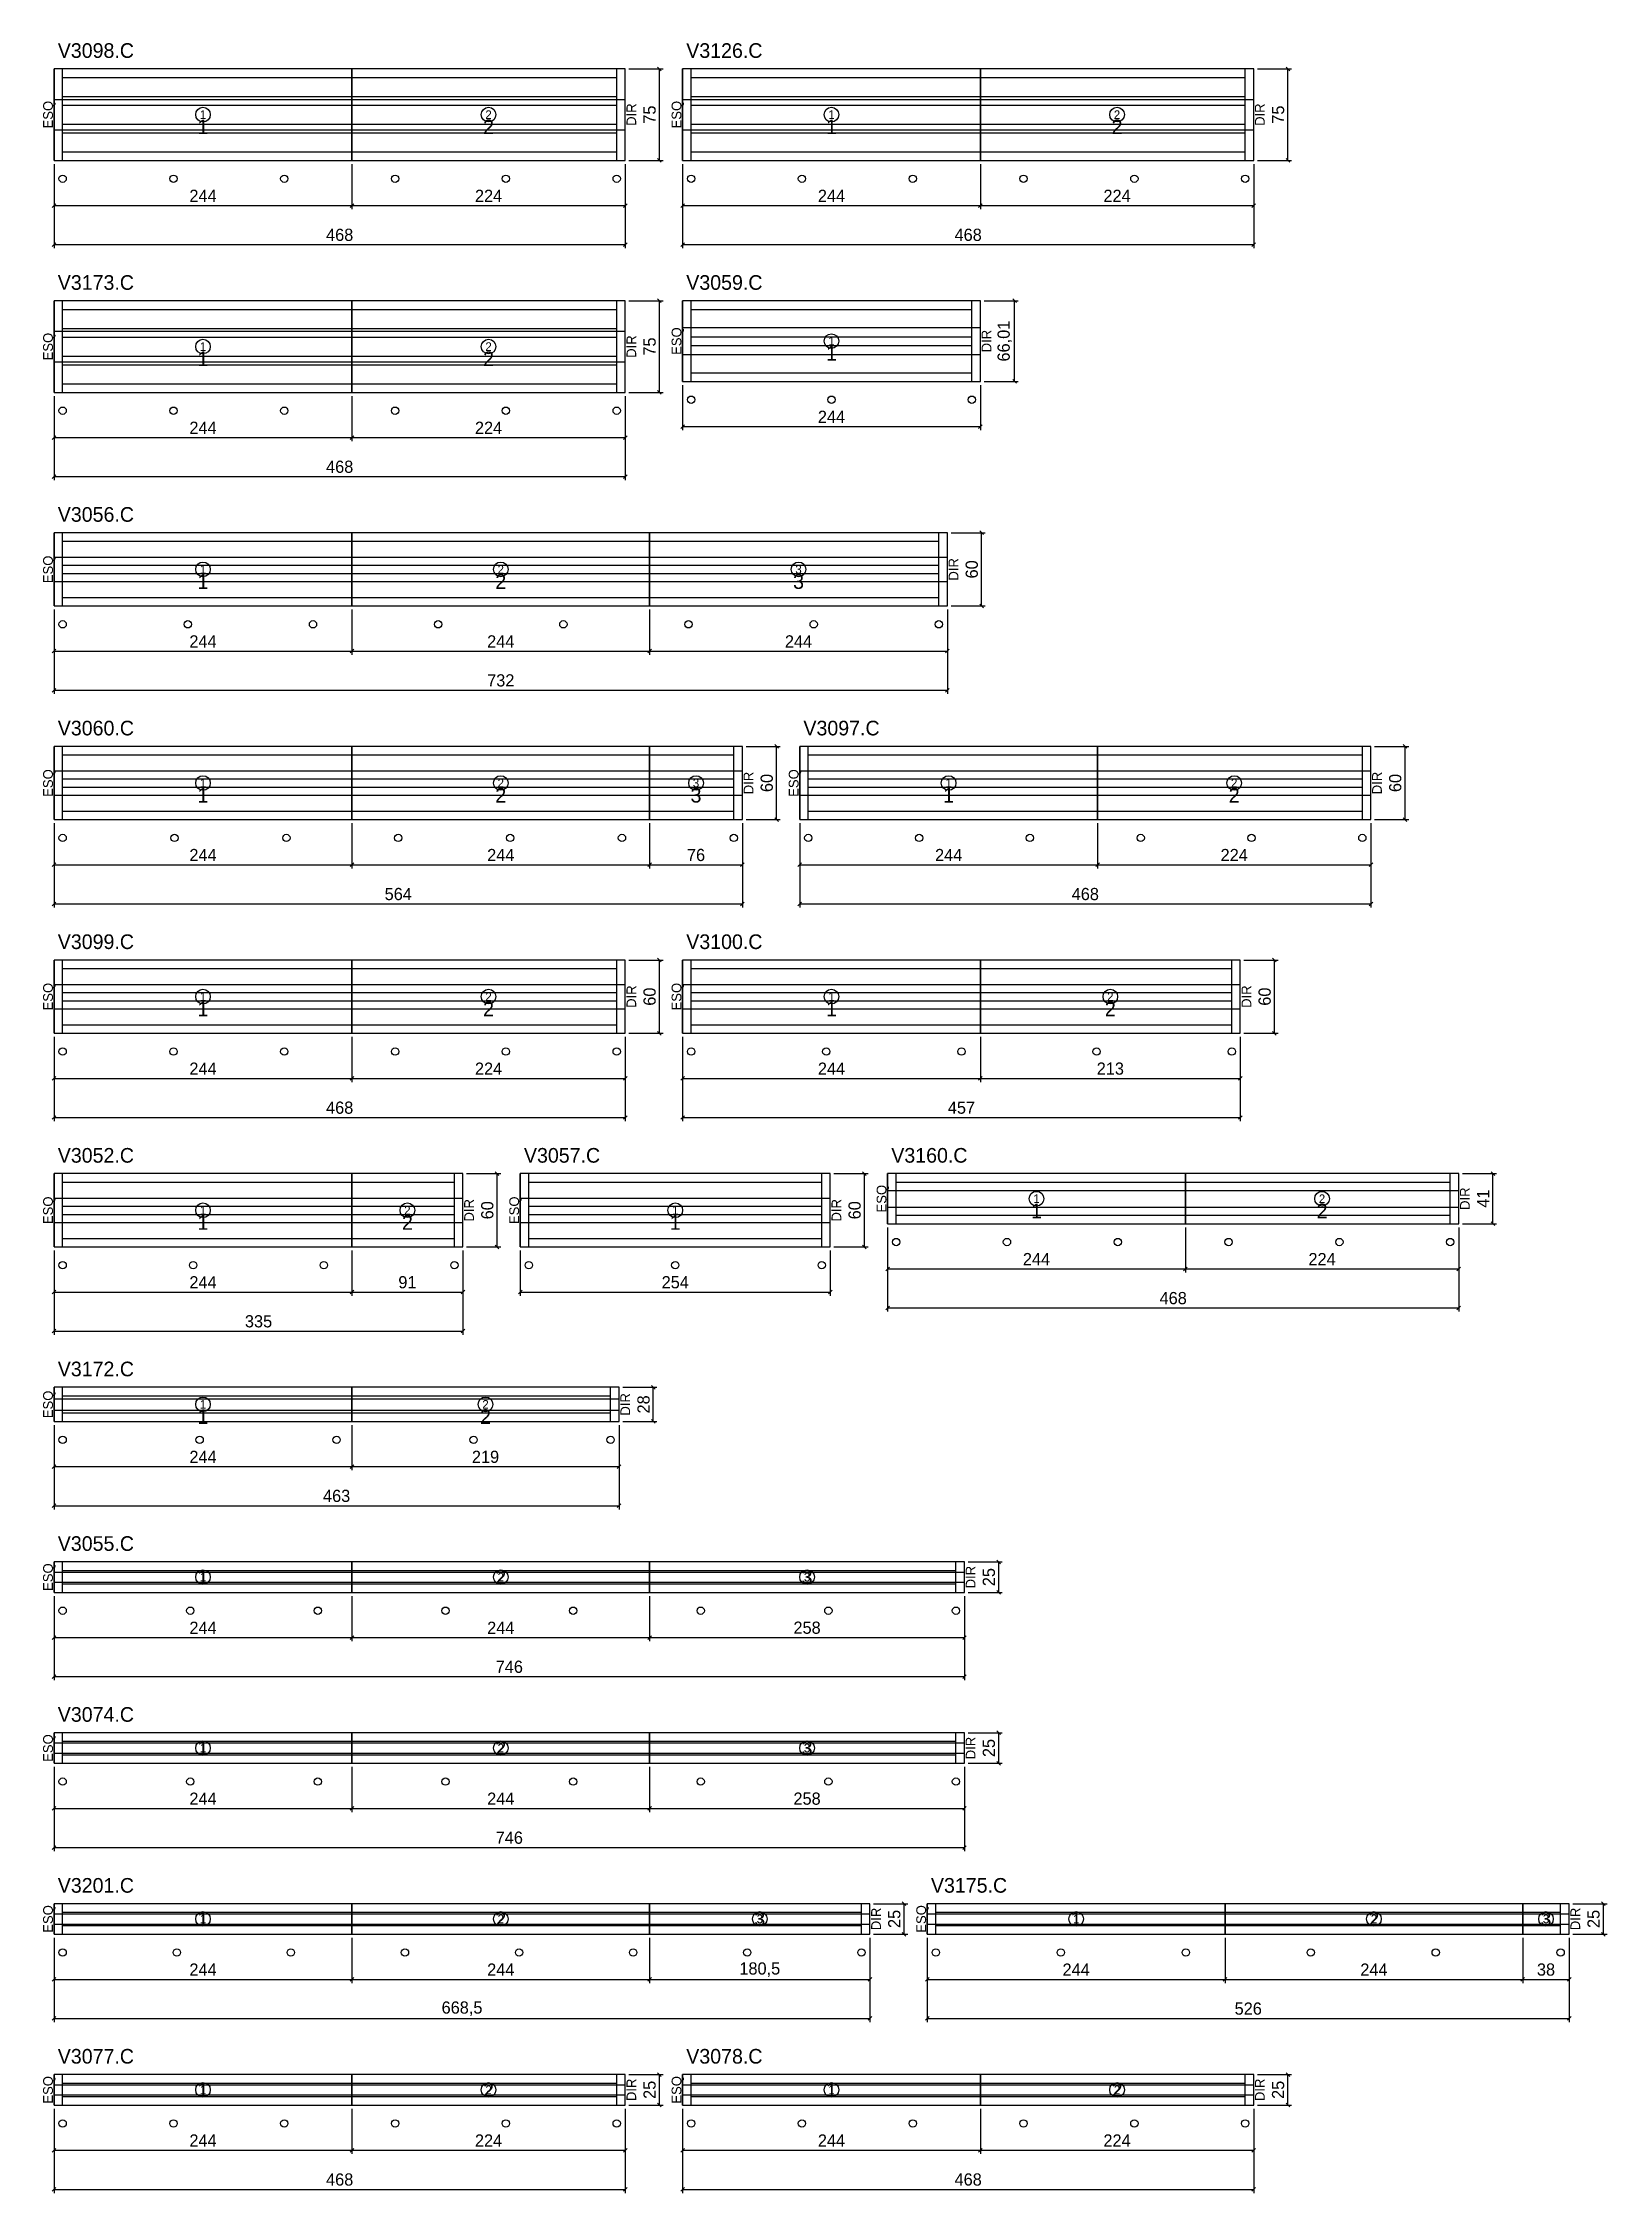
# Model space of a CAD drawing. Extents: x -10500 to 3070, y -5275 to 1250.
# Drawn here: x -9 to 1272, y -1740 to 21 of the extents above; entities that cross this region are included whole.
import ezdxf
from ezdxf.enums import TextEntityAlignment as Align

# ---------------------------------------------------------------- set-up
doc = ezdxf.new("R2010")
doc.units = 0
for name, color, linetype in [('5', 5, 'Continuous'), ('COTA', 241, 'Continuous'), ('Escoras', 224, 'Continuous'), ('NOMENCLATURA', 7, 'Continuous'), ('Painéis', 200, 'Continuous'), ('SARR_2.2x7', 40, 'Continuous'), ('SARR_EDITAR', 141, 'Continuous')]:
    doc.layers.add(name, color=color, linetype=linetype)
doc.dimstyles.new('PAINEL', dxfattribs={"dimtxt": 10, "dimasz": 3, "dimexe": 3, "dimexo": 3, "dimgap": 3, "dimtad": 1, "dimblk": 'OBLIQUE', "dimblk1": 'OBLIQUE', "dimcen": 2.5, "dimclrd": 4, "dimclre": 4, "dimclrt": 240, "dimazin": 3, "dimtfac": 1, "dimtmove": 0, "dimatfit": 3})

msp = doc.modelspace()

# ---------------------------------------------------------------- texts
at = {"layer": '5'}
for s, p in [('ESQ', (-5, -37.5)), ('DIR', (473, -37.5)), ('ESQ', (510, -37.5)), ('DIR', (988, -37.5)), ('ESQ', (-5, -227.5)), ('DIR', (473, -227.5)), ('ESQ', (510, -223.005)), ('DIR', (764, -223.005)), ('ESQ', (-5, -410)), ('DIR', (737, -410)), ('ESQ', (-5, -585)), ('DIR', (569, -585)), ('ESQ', (606, -585)), ('DIR', (1084, -585)), ('ESQ', (-5, -760)), ('DIR', (473, -760)), ('ESQ', (510, -760)), ('DIR', (977, -760)), ('ESQ', (678, -925.5)), ('ESQ', (-5, -935)), ('DIR', (340, -935)), ('ESQ', (377, -935)), ('DIR', (641, -935)), ('DIR', (1156, -925.5)), ('ESQ', (-5, -1094)), ('DIR', (468, -1094)), ('ESQ', (-5, -1235.5)), ('DIR', (751, -1235.5)), ('ESQ', (-5, -1375.5)), ('DIR', (751, -1375.5)), ('ESQ', (-5, -1515.5)), ('DIR', (673.5, -1515.5)), ('ESQ', (710.5, -1515.5)), ('DIR', (1246.5, -1515.5)), ('ESQ', (-5, -1655.5)), ('DIR', (473, -1655.5)), ('ESQ', (510, -1655.5)), ('DIR', (988, -1655.5))]:
    msp.add_text(s, height=8, rotation=90, dxfattribs=at).set_placement(p, align=Align.MIDDLE_CENTER)
for s, p in [('1', (122, -47.5)), ('2', (356, -47.5)), ('1', (637, -47.5)), ('2', (871, -47.5)), ('1', (637, -233.005)), ('1', (122, -237.5)), ('2', (356, -237.5)), ('1', (122, -420)), ('2', (366, -420)), ('3', (610, -420)), ('1', (122, -595)), ('2', (366, -595)), ('3', (526, -595)), ('1', (733, -595)), ('2', (967, -595)), ('1', (122, -770)), ('2', (356, -770)), ('1', (637, -770)), ('2', (865.5, -770)), ('1', (805, -935.5)), ('2', (1039, -935.5)), ('1', (122, -945)), ('2', (289.5, -945)), ('1', (509, -945)), ('1', (122, -1104)), ('2', (353.5, -1104)), ('1', (122, -1235.5)), ('2', (366, -1235.5)), ('3', (617, -1235.5)), ('1', (122, -1375.5)), ('2', (366, -1375.5)), ('3', (617, -1375.5)), ('1', (122, -1515.5)), ('2', (366, -1515.5)), ('3', (578.25, -1515.5)), ('1', (837.5, -1515.5)), ('2', (1081.5, -1515.5)), ('3', (1222.5, -1515.5)), ('1', (122, -1655.5)), ('2', (356, -1655.5)), ('1', (637, -1655.5)), ('2', (871, -1655.5))]:
    msp.add_text(s, height=12, dxfattribs=at).set_placement(p, align=Align.MIDDLE_CENTER)
at = {"layer": 'NOMENCLATURA'}
for s, p in [('V3098.C', (3, 9)), ('V3126.C', (518, 9)), ('V3173.C', (3, -181)), ('V3059.C', (518, -181)), ('V3056.C', (3, -371)), ('V3060.C', (3, -546)), ('V3097.C', (614, -546)), ('V3099.C', (3, -721)), ('V3100.C', (518, -721)), ('V3052.C', (3, -896)), ('V3057.C', (385, -896)), ('V3160.C', (686, -896)), ('V3172.C', (3, -1071)), ('V3055.C', (3, -1214)), ('V3074.C', (3, -1354)), ('V3201.C', (3, -1494)), ('V3175.C', (718.5, -1494)), ('V3077.C', (3, -1634)), ('V3078.C', (518, -1634))]:
    msp.add_text(s, height=12, dxfattribs=at).set_placement(p)

# ---------------------------------------------------------------- blocks, each defined once
blk = doc.blocks.new('nf1')
blk.add_circle((0, 0), 6)
blk.add_text('1', height=7).set_placement((0, 0), align=Align.MIDDLE_CENTER)
blk = doc.blocks.new('nf2')
blk.add_circle((0, 0), 6)
blk.add_text('2', height=7).set_placement((0, 0), align=Align.MIDDLE_CENTER)
blk = doc.blocks.new('_OBLIQUE')
at = {"color": 0, "linetype": 'BYBLOCK'}
blk.add_line((-0.5, -0.5), (0.5, 0.5), dxfattribs=at)
blk = doc.blocks.new('nf3')
blk.add_circle((0, 0), 6)
blk.add_text('3', height=7).set_placement((0, 0), align=Align.MIDDLE_CENTER)

# ---------------------------------------------------------------- dimensions: what is measured, and where the dimension line sits
at = {"layer": 'COTA'}
for base, p1, p2 in [((496, -75), (468, -75), (468, 0)), ((1011, -75), (983, -75), (983, 0)), ((496, -265), (468, -265), (468, -190)), ((787, -256.01), (759, -256.01), (759, -190)), ((760, -440), (732, -440), (732, -380)), ((592, -615), (564, -615), (564, -555)), ((1107, -615), (1079, -615), (1079, -555)), ((496, -790), (468, -790), (468, -730)), ((1000, -790), (972, -790), (972, -730)), ((363, -965), (335, -965), (335, -905)), ((664, -965), (636, -965), (636, -905)), ((1179, -946), (1151, -946), (1151, -905)), ((491, -1108), (463, -1108), (463, -1080)), ((774, -1248), (746, -1248), (746, -1223)), ((774, -1388), (746, -1388), (746, -1363)), ((696.5, -1528), (668.5, -1528), (668.5, -1503)), ((1269.5, -1528), (1241.5, -1528), (1241.5, -1503)), ((496, -1668), (468, -1668), (468, -1643)), ((1011, -1668), (983, -1668), (983, -1643))]:
    msp.add_linear_dim(base=base, p1=p1, p2=p2, angle=90, dimstyle='PAINEL', dxfattribs=at).render()
for base, p1, p2 in [((0, -112), (0, -75), (244, -75)), ((0, -144), (0, -75), (468, -75)), ((244, -112), (244, -75), (468, -75)), ((515, -112), (515, -75), (759, -75)), ((515, -144), (515, -75), (983, -75)), ((759, -112), (759, -75), (983, -75)), ((515, -293.01), (515, -256.01), (759, -256.01)), ((0, -302), (0, -265), (244, -265)), ((0, -334), (0, -265), (468, -265)), ((244, -302), (244, -265), (468, -265)), ((0, -477), (0, -440), (244, -440)), ((0, -509), (0, -440), (732, -440)), ((244, -477), (244, -440), (488, -440)), ((488, -477), (488, -440), (732, -440)), ((0, -652), (0, -615), (244, -615)), ((0, -684), (0, -615), (564, -615)), ((244, -652), (244, -615), (488, -615)), ((488, -652), (488, -615), (564, -615)), ((611, -652), (611, -615), (855, -615)), ((611, -684), (611, -615), (1079, -615)), ((855, -652), (855, -615), (1079, -615)), ((0, -827), (0, -790), (244, -790)), ((0, -859), (0, -790), (468, -790)), ((244, -827), (244, -790), (468, -790)), ((515, -827), (515, -790), (759, -790)), ((515, -859), (515, -790), (972, -790)), ((759, -827), (759, -790), (972, -790)), ((683, -983), (683, -946), (927, -946)), ((683, -1015), (683, -946), (1151, -946)), ((927, -983), (927, -946), (1151, -946)), ((0, -1002), (0, -965), (244, -965)), ((0, -1034), (0, -965), (335, -965)), ((244, -1002), (244, -965), (335, -965)), ((382, -1002), (382, -965), (636, -965)), ((0, -1145), (0, -1108), (244, -1108)), ((0, -1177), (0, -1108), (463, -1108)), ((244, -1145), (244, -1108), (463, -1108)), ((0, -1285), (0, -1248), (244, -1248)), ((0, -1317), (0, -1248), (746, -1248)), ((244, -1285), (244, -1248), (488, -1248)), ((488, -1285), (488, -1248), (746, -1248)), ((0, -1425), (0, -1388), (244, -1388)), ((0, -1457), (0, -1388), (746, -1388)), ((244, -1425), (244, -1388), (488, -1388)), ((488, -1425), (488, -1388), (746, -1388)), ((0, -1565), (0, -1528), (244, -1528)), ((0, -1597), (0, -1528), (668.5, -1528)), ((244, -1565), (244, -1528), (488, -1528)), ((488, -1565), (488, -1528), (668.5, -1528)), ((715.5, -1565), (715.5, -1528), (959.5, -1528)), ((715.5, -1597), (715.5, -1528), (1241.5, -1528)), ((959.5, -1565), (959.5, -1528), (1203.5, -1528)), ((1203.5, -1565), (1203.5, -1528), (1241.5, -1528)), ((0, -1705), (0, -1668), (244, -1668)), ((0, -1737), (0, -1668), (468, -1668)), ((244, -1705), (244, -1668), (468, -1668)), ((515, -1705), (515, -1668), (759, -1668)), ((515, -1737), (515, -1668), (983, -1668)), ((759, -1705), (759, -1668), (983, -1668))]:
    msp.add_linear_dim(base=base, p1=p1, p2=p2, dimstyle='PAINEL', dxfattribs=at).render()

# ---------------------------------------------------------------- linework, layer by layer
at = {"layer": 'Escoras'}
for centre in [(7, -90), (97.8, -90), (188.6, -90), (279.4, -90), (370.2, -90), (461, -90), (522, -90), (612.8, -90), (703.6, -90), (794.4, -90), (885.2, -90), (976, -90), (7, -280), (97.8, -280), (188.6, -280), (279.4, -280), (370.2, -280), (461, -280), (522, -271.01), (637, -271.01), (752, -271.01), (7, -455), (109.571, -455), (212.143, -455), (314.714, -455), (417.286, -455), (519.857, -455), (622.429, -455), (725, -455), (7, -630), (98.667, -630), (190.333, -630), (282, -630), (373.667, -630), (465.333, -630), (557, -630), (618, -630), (708.8, -630), (799.6, -630), (890.4, -630), (981.2, -630), (1072, -630), (7, -805), (97.8, -805), (188.6, -805), (279.4, -805), (370.2, -805), (461, -805), (522, -805), (632.75, -805), (743.5, -805), (854.25, -805), (965, -805), (690, -961), (780.8, -961), (871.6, -961), (962.4, -961), (1053.2, -961), (1144, -961), (7, -980), (114, -980), (221, -980), (328, -980), (389, -980), (509, -980), (629, -980), (7, -1123), (119.25, -1123), (231.5, -1123), (343.75, -1123), (456, -1123), (7, -1263), (111.571, -1263), (216.143, -1263), (320.714, -1263), (425.286, -1263), (529.857, -1263), (634.429, -1263), (739, -1263), (7, -1403), (111.571, -1403), (216.143, -1403), (320.714, -1403), (425.286, -1403), (529.857, -1403), (634.429, -1403), (739, -1403), (7, -1543), (100.5, -1543), (194, -1543), (287.5, -1543), (381, -1543), (474.5, -1543), (568, -1543), (661.5, -1543), (722.5, -1543), (824.9, -1543), (927.3, -1543), (1029.7, -1543), (1132.1, -1543), (1234.5, -1543), (7, -1683), (97.8, -1683), (188.6, -1683), (279.4, -1683), (370.2, -1683), (461, -1683), (522, -1683), (612.8, -1683), (703.6, -1683), (794.4, -1683), (885.2, -1683), (976, -1683)]:
    msp.add_circle(centre, 3, dxfattribs=at)
at = {"layer": 'Painéis'}
for p, q in [((244, -75), (244, 0)), ((759, -75), (759, 0)), ((0, -25), (244, -25)), ((244, -25), (468, -25)), ((515, -25), (759, -25)), ((759, -25), (983, -25)), ((0, -50), (244, -50)), ((244, -50), (468, -50)), ((515, -50), (759, -50)), ((759, -50), (983, -50)), ((244, -265), (244, -190)), ((0, -215), (244, -215)), ((244, -215), (468, -215)), ((515, -212.003), (759, -212.003)), ((0, -240), (244, -240)), ((244, -240), (468, -240)), ((515, -234.007), (759, -234.007)), ((244, -440), (244, -380)), ((488, -440), (488, -380)), ((0, -400), (244, -400)), ((244, -400), (488, -400)), ((488, -400), (732, -400)), ((0, -420), (244, -420)), ((244, -420), (488, -420)), ((488, -420), (732, -420)), ((244, -615), (244, -555)), ((488, -615), (488, -555)), ((855, -615), (855, -555)), ((0, -575), (244, -575)), ((244, -575), (488, -575)), ((488, -575), (564, -575)), ((611, -575), (855, -575)), ((855, -575), (1079, -575)), ((0, -595), (244, -595)), ((244, -595), (488, -595)), ((488, -595), (564, -595)), ((611, -595), (855, -595)), ((855, -595), (1079, -595)), ((244, -790), (244, -730)), ((759, -790), (759, -730)), ((0, -750), (244, -750)), ((244, -750), (468, -750)), ((515, -750), (759, -750)), ((759, -750), (972, -750)), ((0, -770), (244, -770)), ((244, -770), (468, -770)), ((515, -770), (759, -770)), ((759, -770), (972, -770)), ((244, -965), (244, -905)), ((927, -946), (927, -905)), ((0, -925), (244, -925)), ((244, -925), (335, -925)), ((382, -925), (636, -925)), ((683, -918.667), (927, -918.667)), ((683, -932.333), (927, -932.333)), ((927, -918.667), (1151, -918.667)), ((927, -932.333), (1151, -932.333)), ((0, -945), (244, -945)), ((244, -945), (335, -945)), ((382, -945), (636, -945)), ((0, -1089.333), (244, -1089.333)), ((244, -1108), (244, -1080)), ((244, -1089.333), (463, -1089.333)), ((0, -1098.667), (244, -1098.667)), ((244, -1098.667), (463, -1098.667)), ((0, -1231.333), (244, -1231.333)), ((244, -1248), (244, -1223)), ((244, -1231.333), (488, -1231.333)), ((488, -1248), (488, -1223)), ((488, -1231.333), (746, -1231.333)), ((0, -1239.667), (244, -1239.667)), ((244, -1239.667), (488, -1239.667)), ((488, -1239.667), (746, -1239.667)), ((0, -1371.333), (244, -1371.333)), ((244, -1388), (244, -1363)), ((244, -1371.333), (488, -1371.333)), ((488, -1388), (488, -1363)), ((488, -1371.333), (746, -1371.333)), ((0, -1379.667), (244, -1379.667)), ((244, -1379.667), (488, -1379.667)), ((488, -1379.667), (746, -1379.667)), ((0, -1511.333), (244, -1511.333)), ((244, -1528), (244, -1503)), ((244, -1511.333), (488, -1511.333)), ((488, -1528), (488, -1503)), ((488, -1511.333), (668.5, -1511.333)), ((715.5, -1511.333), (959.5, -1511.333)), ((959.5, -1528), (959.5, -1503)), ((959.5, -1511.333), (1203.5, -1511.333)), ((1203.5, -1528), (1203.5, -1503)), ((1203.5, -1511.333), (1241.5, -1511.333)), ((0, -1519.667), (244, -1519.667)), ((244, -1519.667), (488, -1519.667)), ((488, -1519.667), (668.5, -1519.667)), ((715.5, -1519.667), (959.5, -1519.667)), ((959.5, -1519.667), (1203.5, -1519.667)), ((1203.5, -1519.667), (1241.5, -1519.667)), ((0, -1651.333), (244, -1651.333)), ((244, -1668), (244, -1643)), ((244, -1651.333), (468, -1651.333)), ((515, -1651.333), (759, -1651.333)), ((759, -1668), (759, -1643)), ((759, -1651.333), (983, -1651.333)), ((0, -1659.667), (244, -1659.667)), ((244, -1659.667), (468, -1659.667)), ((515, -1659.667), (759, -1659.667)), ((759, -1659.667), (983, -1659.667))]:
    msp.add_line(p, q, dxfattribs=at)
for points in [[(0, -75), (244, -75), (244, 0), (0, 0)], [(244, -75), (468, -75), (468, 0), (244, 0)], [(515, -75), (759, -75), (759, 0), (515, 0)], [(759, -75), (983, -75), (983, 0), (759, 0)], [(0, -265), (244, -265), (244, -190), (0, -190)], [(244, -265), (468, -265), (468, -190), (244, -190)], [(515, -256.01), (759, -256.01), (759, -190), (515, -190)], [(0, -440), (244, -440), (244, -380), (0, -380)], [(244, -440), (488, -440), (488, -380), (244, -380)], [(488, -440), (732, -440), (732, -380), (488, -380)], [(0, -615), (244, -615), (244, -555), (0, -555)], [(244, -615), (488, -615), (488, -555), (244, -555)], [(488, -615), (564, -615), (564, -555), (488, -555)], [(611, -615), (855, -615), (855, -555), (611, -555)], [(855, -615), (1079, -615), (1079, -555), (855, -555)], [(0, -790), (244, -790), (244, -730), (0, -730)], [(244, -790), (468, -790), (468, -730), (244, -730)], [(515, -790), (759, -790), (759, -730), (515, -730)], [(759, -790), (972, -790), (972, -730), (759, -730)], [(0, -965), (244, -965), (244, -905), (0, -905)], [(244, -965), (335, -965), (335, -905), (244, -905)], [(382, -965), (636, -965), (636, -905), (382, -905)], [(683, -946), (927, -946), (927, -905), (683, -905)], [(927, -946), (1151, -946), (1151, -905), (927, -905)], [(0, -1108), (244, -1108), (244, -1080), (0, -1080)], [(244, -1108), (463, -1108), (463, -1080), (244, -1080)], [(0, -1248), (244, -1248), (244, -1223), (0, -1223)], [(244, -1248), (488, -1248), (488, -1223), (244, -1223)], [(488, -1248), (746, -1248), (746, -1223), (488, -1223)], [(0, -1388), (244, -1388), (244, -1363), (0, -1363)], [(244, -1388), (488, -1388), (488, -1363), (244, -1363)], [(488, -1388), (746, -1388), (746, -1363), (488, -1363)], [(0, -1528), (244, -1528), (244, -1503), (0, -1503)], [(244, -1528), (488, -1528), (488, -1503), (244, -1503)], [(488, -1528), (668.5, -1528), (668.5, -1503), (488, -1503)], [(715.5, -1528), (959.5, -1528), (959.5, -1503), (715.5, -1503)], [(959.5, -1528), (1203.5, -1528), (1203.5, -1503), (959.5, -1503)], [(1203.5, -1528), (1241.5, -1528), (1241.5, -1503), (1203.5, -1503)], [(0, -1668), (244, -1668), (244, -1643), (0, -1643)], [(244, -1668), (468, -1668), (468, -1643), (244, -1643)], [(515, -1668), (759, -1668), (759, -1643), (515, -1643)], [(759, -1668), (983, -1668), (983, -1643), (759, -1643)]]:
    msp.add_lwpolyline(points, close=True, dxfattribs=at)
at = {"layer": 'SARR_2.2x7'}
for p, q in [((7, -75), (7, 0)), ((461, -75), (461, 0)), ((522, -75), (522, 0)), ((976, -75), (976, 0)), ((7, -7), (244, -7)), ((244, -7), (461, -7)), ((522, -7), (759, -7)), ((759, -7), (976, -7)), ((7, -22.667), (244, -22.667)), ((7, -29.667), (244, -29.667)), ((244, -22.667), (461, -22.667)), ((244, -29.667), (461, -29.667)), ((522, -22.667), (759, -22.667)), ((522, -29.667), (759, -29.667)), ((759, -22.667), (976, -22.667)), ((759, -29.667), (976, -29.667)), ((7, -45.333), (244, -45.333)), ((7, -52.333), (244, -52.333)), ((244, -45.333), (461, -45.333)), ((244, -52.333), (461, -52.333)), ((522, -45.333), (759, -45.333)), ((522, -52.333), (759, -52.333)), ((759, -45.333), (976, -45.333)), ((759, -52.333), (976, -52.333)), ((7, -68), (244, -68)), ((244, -68), (461, -68)), ((522, -68), (759, -68)), ((759, -68), (976, -68)), ((7, -265), (7, -190)), ((461, -265), (461, -190)), ((522, -256.01), (522, -190)), ((752, -256.01), (752, -190)), ((7, -197), (244, -197)), ((244, -197), (461, -197)), ((522, -197), (752, -197)), ((7, -212.667), (244, -212.667)), ((7, -219.667), (244, -219.667)), ((244, -212.667), (461, -212.667)), ((244, -219.667), (461, -219.667)), ((522, -219.505), (752, -219.505)), ((522, -226.505), (752, -226.505)), ((7, -235.333), (244, -235.333)), ((7, -242.333), (244, -242.333)), ((244, -235.333), (461, -235.333)), ((244, -242.333), (461, -242.333)), ((7, -258), (244, -258)), ((244, -258), (461, -258)), ((522, -249.01), (752, -249.01)), ((7, -440), (7, -380)), ((7, -387), (244, -387)), ((244, -387), (488, -387)), ((488, -387), (725, -387)), ((725, -440), (725, -380)), ((7, -406.5), (244, -406.5)), ((7, -413.5), (244, -413.5)), ((244, -406.5), (488, -406.5)), ((244, -413.5), (488, -413.5)), ((488, -406.5), (725, -406.5)), ((488, -413.5), (725, -413.5)), ((7, -433), (244, -433)), ((244, -433), (488, -433)), ((488, -433), (725, -433)), ((7, -615), (7, -555)), ((7, -562), (244, -562)), ((244, -562), (488, -562)), ((488, -562), (557, -562)), ((557, -615), (557, -555)), ((618, -615), (618, -555)), ((618, -562), (855, -562)), ((855, -562), (1072, -562)), ((1072, -615), (1072, -555)), ((7, -581.5), (244, -581.5)), ((7, -588.5), (244, -588.5)), ((244, -581.5), (488, -581.5)), ((244, -588.5), (488, -588.5)), ((488, -581.5), (557, -581.5)), ((488, -588.5), (557, -588.5)), ((618, -581.5), (855, -581.5)), ((618, -588.5), (855, -588.5)), ((855, -581.5), (1072, -581.5)), ((855, -588.5), (1072, -588.5)), ((7, -608), (244, -608)), ((244, -608), (488, -608)), ((488, -608), (557, -608)), ((618, -608), (855, -608)), ((855, -608), (1072, -608)), ((7, -790), (7, -730)), ((7, -737), (244, -737)), ((244, -737), (461, -737)), ((461, -790), (461, -730)), ((522, -790), (522, -730)), ((522, -737), (759, -737)), ((759, -737), (965, -737)), ((965, -790), (965, -730)), ((7, -756.5), (244, -756.5)), ((244, -756.5), (461, -756.5)), ((522, -756.5), (759, -756.5)), ((759, -756.5), (965, -756.5)), ((7, -763.5), (244, -763.5)), ((244, -763.5), (461, -763.5)), ((522, -763.5), (759, -763.5)), ((759, -763.5), (965, -763.5)), ((7, -783), (244, -783)), ((244, -783), (461, -783)), ((522, -783), (759, -783)), ((759, -783), (965, -783)), ((7, -965), (7, -905)), ((7, -912), (244, -912)), ((244, -912), (328, -912)), ((328, -965), (328, -905)), ((389, -965), (389, -905)), ((389, -912), (629, -912)), ((629, -965), (629, -905)), ((690, -946), (690, -905)), ((690, -912), (927, -912)), ((927, -912), (1144, -912)), ((1144, -946), (1144, -905)), ((7, -931.5), (244, -931.5)), ((244, -931.5), (328, -931.5)), ((389, -931.5), (629, -931.5)), ((7, -938.5), (244, -938.5)), ((244, -938.5), (328, -938.5)), ((389, -938.5), (629, -938.5)), ((690, -939), (927, -939)), ((927, -939), (1144, -939)), ((7, -958), (244, -958)), ((244, -958), (328, -958)), ((389, -958), (629, -958)), ((7, -1108), (7, -1080)), ((7, -1087), (244, -1087)), ((244, -1087), (456, -1087)), ((456, -1108), (456, -1080)), ((7, -1101), (244, -1101)), ((244, -1101), (456, -1101)), ((7, -1248), (7, -1223)), ((7, -1230), (244, -1230)), ((244, -1230), (488, -1230)), ((488, -1230), (739, -1230)), ((739, -1248), (739, -1223)), ((7, -1241), (244, -1241)), ((244, -1241), (488, -1241)), ((488, -1241), (739, -1241)), ((7, -1388), (7, -1363)), ((7, -1370), (244, -1370)), ((244, -1370), (488, -1370)), ((488, -1370), (739, -1370)), ((739, -1388), (739, -1363)), ((7, -1381), (244, -1381)), ((244, -1381), (488, -1381)), ((488, -1381), (739, -1381)), ((7, -1528), (7, -1503)), ((7, -1510), (244, -1510)), ((244, -1510), (488, -1510)), ((488, -1510), (661.5, -1510)), ((661.5, -1528), (661.5, -1503)), ((722.5, -1528), (722.5, -1503)), ((722.5, -1510), (959.5, -1510)), ((959.5, -1510), (1203.5, -1510)), ((1203.5, -1510), (1234.5, -1510)), ((1234.5, -1528), (1234.5, -1503)), ((7, -1521), (244, -1521)), ((244, -1521), (488, -1521)), ((488, -1521), (661.5, -1521)), ((722.5, -1521), (959.5, -1521)), ((959.5, -1521), (1203.5, -1521)), ((1203.5, -1521), (1234.5, -1521)), ((7, -1668), (7, -1643)), ((7, -1650), (244, -1650)), ((244, -1650), (461, -1650)), ((461, -1668), (461, -1643)), ((522, -1668), (522, -1643)), ((522, -1650), (759, -1650)), ((759, -1650), (976, -1650)), ((976, -1668), (976, -1643)), ((7, -1661), (244, -1661)), ((244, -1661), (461, -1661)), ((522, -1661), (759, -1661)), ((759, -1661), (976, -1661))]:
    msp.add_line(p, q, dxfattribs=at)
at = {"layer": 'SARR_EDITAR'}
for p, q in [((0, -75), (0, 0)), ((468, -75), (468, 0)), ((515, -75), (515, 0)), ((983, -75), (983, 0)), ((0, -265), (0, -190)), ((468, -265), (468, -190)), ((515, -256.01), (515, -190)), ((759, -256.01), (759, -190)), ((0, -440), (0, -380)), ((732, -440), (732, -380)), ((0, -615), (0, -555)), ((564, -615), (564, -555)), ((611, -615), (611, -555)), ((1079, -615), (1079, -555)), ((0, -790), (0, -730)), ((468, -790), (468, -730)), ((515, -790), (515, -730)), ((972, -790), (972, -730)), ((0, -965), (0, -905)), ((335, -965), (335, -905)), ((382, -965), (382, -905)), ((636, -965), (636, -905)), ((683, -946), (683, -905)), ((1151, -946), (1151, -905)), ((0, -1108), (0, -1080)), ((463, -1108), (463, -1080)), ((0, -1248), (0, -1223)), ((746, -1248), (746, -1223)), ((0, -1388), (0, -1363)), ((746, -1388), (746, -1363)), ((0, -1528), (0, -1503)), ((668.5, -1528), (668.5, -1503)), ((715.5, -1528), (715.5, -1503)), ((1241.5, -1528), (1241.5, -1503)), ((0, -1668), (0, -1643)), ((468, -1668), (468, -1643)), ((515, -1668), (515, -1643)), ((983, -1668), (983, -1643))]:
    msp.add_line(p, q, dxfattribs=at)

# ---------------------------------------------------------------- block references
at = {"layer": 'COTA'}
for name, p in [('nf1', (122, -37.5)), ('nf2', (356, -37.5)), ('nf1', (637, -37.5)), ('nf2', (871, -37.5)), ('nf1', (122, -227.5)), ('nf2', (356, -227.5)), ('nf1', (637, -223.005)), ('nf1', (122, -410)), ('nf2', (366, -410)), ('nf3', (610, -410)), ('nf1', (122, -585)), ('nf2', (366, -585)), ('nf3', (526, -585)), ('nf1', (733, -585)), ('nf2', (967, -585)), ('nf1', (122, -760)), ('nf2', (356, -760)), ('nf1', (637, -760)), ('nf2', (865.5, -760)), ('nf1', (122, -935)), ('nf2', (289.5, -935)), ('nf1', (509, -935)), ('nf1', (805, -925.5)), ('nf2', (1039, -925.5)), ('nf1', (122, -1094)), ('nf2', (353.5, -1094)), ('nf1', (122, -1235.5)), ('nf2', (366, -1235.5)), ('nf3', (617, -1235.5)), ('nf1', (122, -1375.5)), ('nf2', (366, -1375.5)), ('nf3', (617, -1375.5)), ('nf1', (122, -1515.5)), ('nf2', (366, -1515.5)), ('nf3', (578.25, -1515.5)), ('nf1', (837.5, -1515.5)), ('nf2', (1081.5, -1515.5)), ('nf3', (1222.5, -1515.5)), ('nf1', (122, -1655.5)), ('nf2', (356, -1655.5)), ('nf1', (637, -1655.5)), ('nf2', (871, -1655.5))]:
    msp.add_blockref(name, p, dxfattribs=at)

msp.set_redraw_order([(e.dxf.handle, doc.entitydb.next_handle()) for e in msp.query("TEXT MTEXT ATTDEF DIMENSION ARC_DIMENSION")])  # texts and dimensions are drawn at this point

doc.saveas('drawing.dxf')
